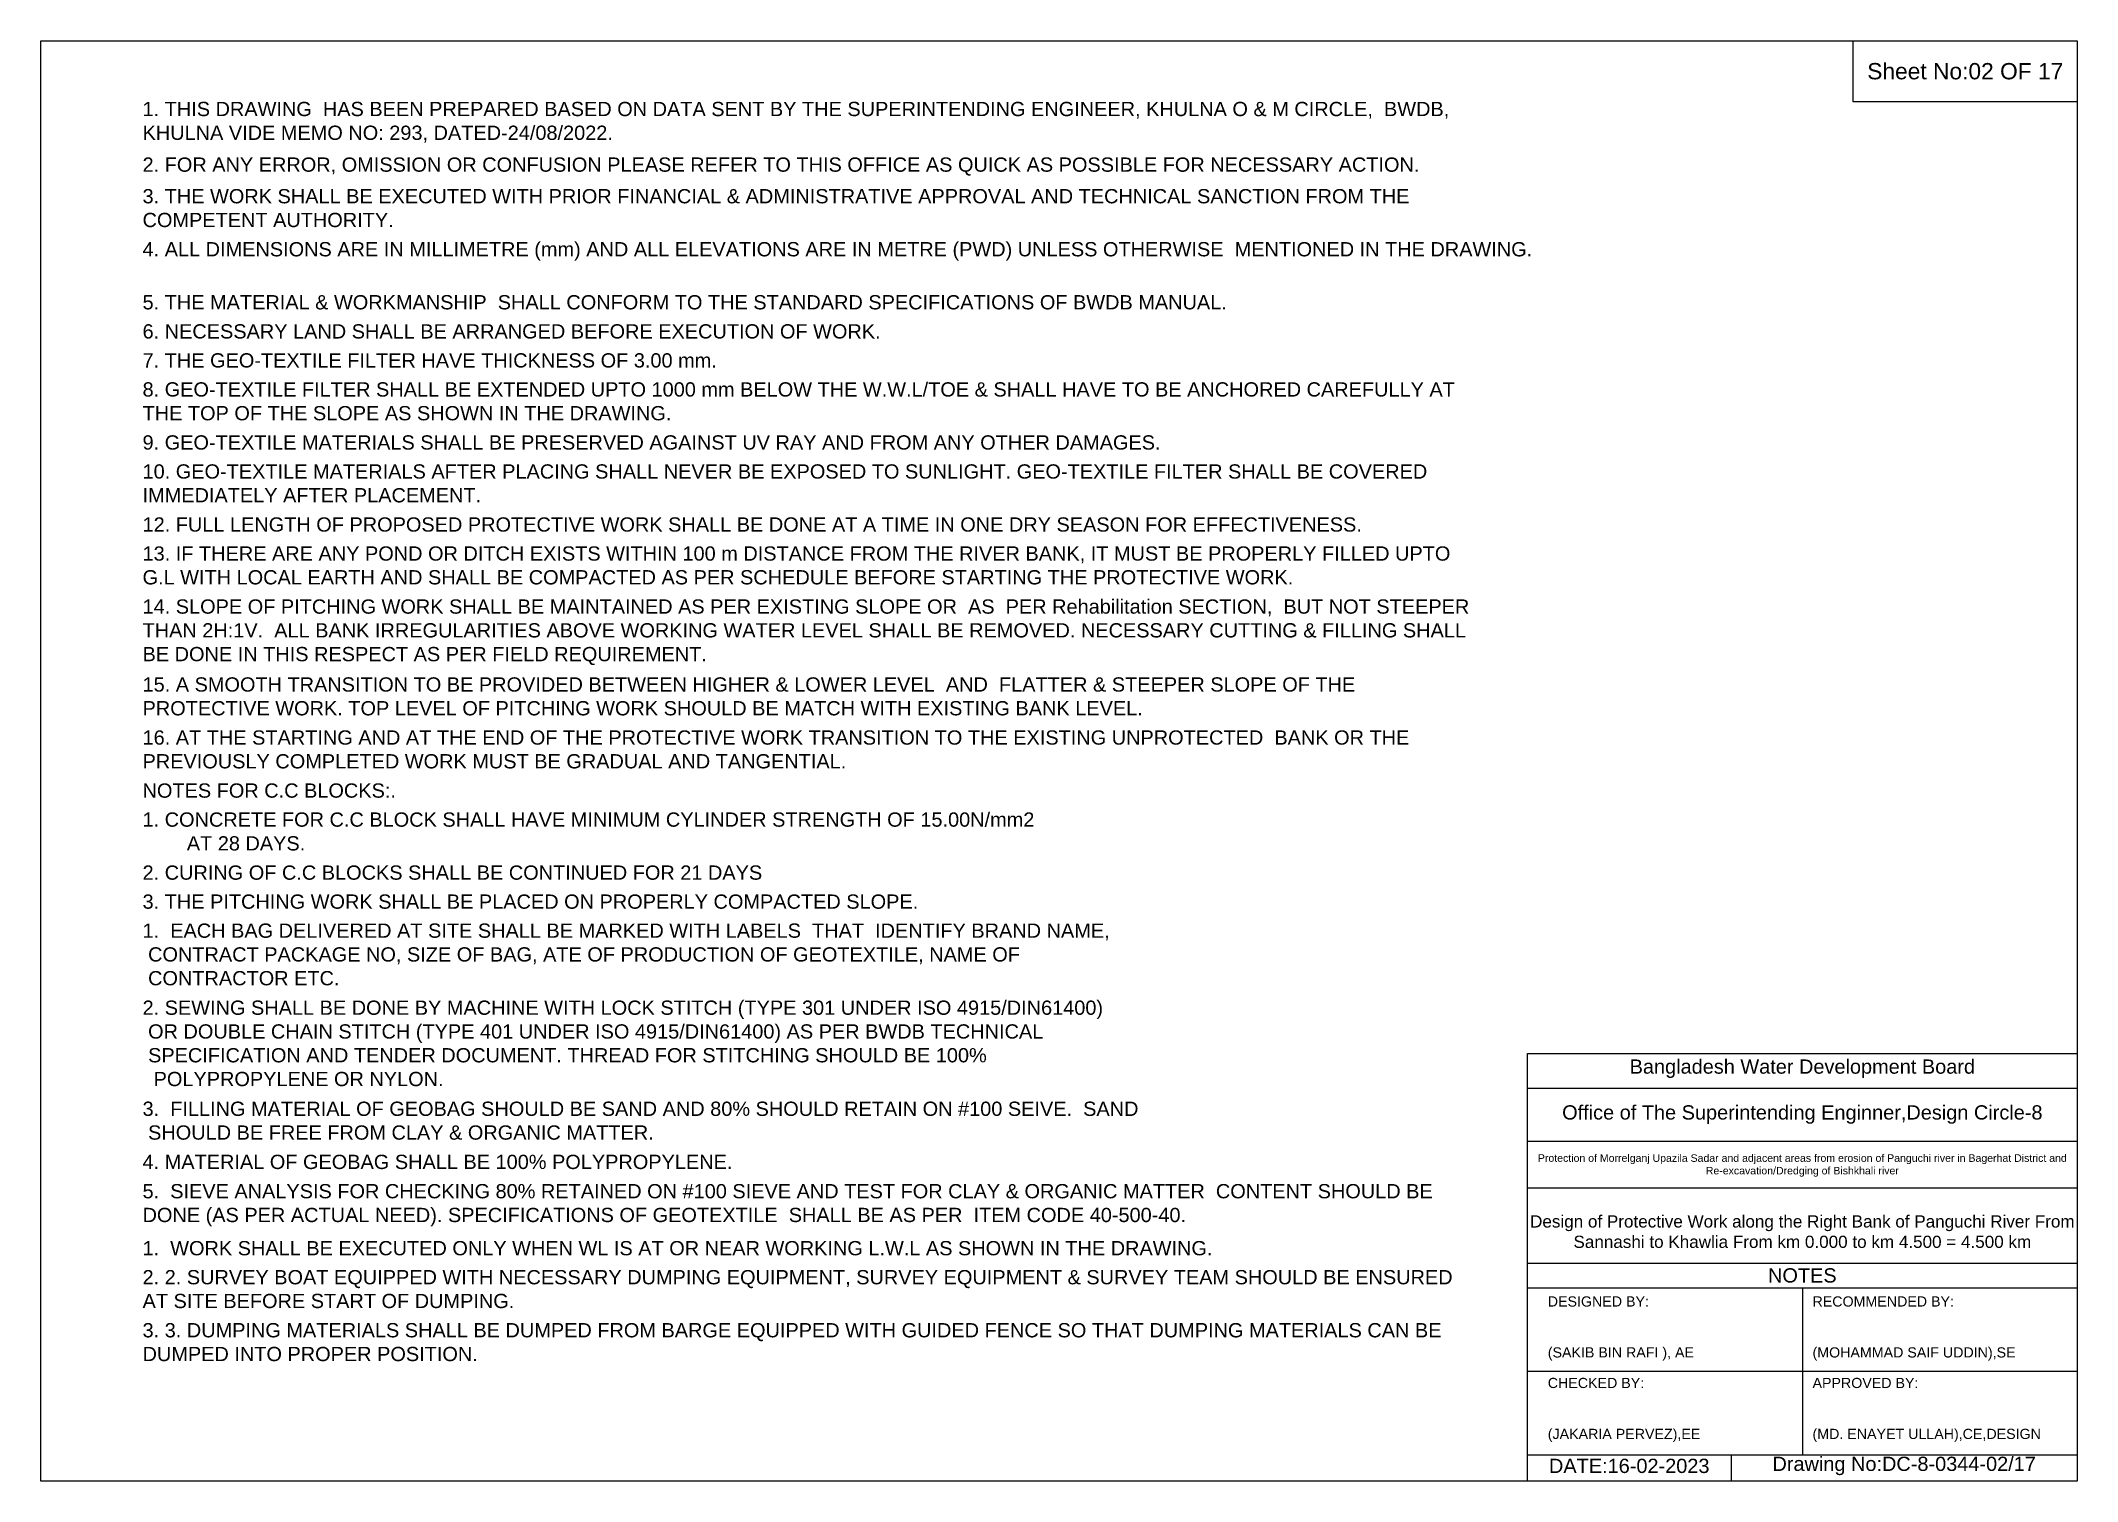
# Model space of a CAD drawing. Header units: inches. Extents: x 89000 to 337533, y -10828 to 570.
# Drawn here: x 111900 to 121900, y -7141 to -70 of the extents above; entities that cross this region are included whole.
import ezdxf

# ---------------------------------------------------------------- set-up
doc = ezdxf.new("R2010")
doc.units = ezdxf.units.IN
doc.header["$LTSCALE"] = 7
doc.header["$MEASUREMENT"] = 0
doc.styles.get("Standard").update_dxf_attribs({"font": 'arial.ttf'})

msp = doc.modelspace()

# ---------------------------------------------------------------- texts
for s, insert, char_height, width, attachment_point in [('Sheet No:02 OF 17', (121350.10909, -219.71581), 80, 952.5784447, 5), ('1. THIS DRAWING  HAS BEEN PREPARED BASED ON DATA SENT BY THE SUPERINTENDING ENGINEER, KHULNA O & M CIRCLE,  BWDB, KHULNA VIDE MEMO NO: 293, DATED-24/08/2022.', (112400.10909, -369.71581), 70, 6500, 1), ('2. FOR ANY ERROR, OMISSION OR CONFUSION PLEASE REFER TO THIS OFFICE AS QUICK AS POSSIBLE FOR NECESSARY ACTION.', (112400.10909, -642.71263), 70, 6500, 1), ('3. THE WORK SHALL BE EXECUTED WITH PRIOR FINANCIAL & ADMINISTRATIVE APPROVAL AND TECHNICAL SANCTION FROM THE COMPETENT AUTHORITY. ', (112400.10909, -797.80131), 70, 6500, 1), ('4. ALL DIMENSIONS ARE IN MILLIMETRE (mm) AND ALL ELEVATIONS ARE IN METRE (PWD) UNLESS OTHERWISE  MENTIONED IN THE DRAWING.', (112400.10909, -1058.14465), 70, 6500, 1), ('5. THE MATERIAL & WORKMANSHIP  SHALL CONFORM TO THE STANDARD SPECIFICATIONS OF BWDB MANUAL.', (112400.10909, -1318.44023), 70, 6500, 1), ('6. NECESSARY LAND SHALL BE ARRANGED BEFORE EXECUTION OF WORK.', (112400.10909, -1461.30517), 70, 6500, 1), ('7. THE GEO-TEXTILE FILTER HAVE THICKNESS OF 3.00 mm.', (112400.10909, -1603.74037), 70, 6500, 1), ('8. GEO-TEXTILE FILTER SHALL BE EXTENDED UPTO 1000 mm BELOW THE W.W.L/TOE & SHALL HAVE TO BE ANCHORED CAREFULLY AT THE TOP OF THE SLOPE AS SHOWN IN THE DRAWING.', (112400.10909, -1746.22332), 70, 6500, 1), ('9. GEO-TEXTILE MATERIALS SHALL BE PRESERVED AGAINST UV RAY AND FROM ANY OTHER DAMAGES.', (112400.10909, -2006.56666), 70, 6500, 1), ('10. GEO-TEXTILE MATERIALS AFTER PLACING SHALL NEVER BE EXPOSED TO SUNLIGHT. GEO-TEXTILE FILTER SHALL BE COVERED IMMEDIATELY AFTER PLACEMENT. ', (112400.10909, -2149.00185), 70, 6500, 1), ('12. FULL LENGTH OF PROPOSED PROTECTIVE WORK SHALL BE DONE AT A TIME IN ONE DRY SEASON FOR EFFECTIVENESS.', (112400.10909, -2409.29744), 70, 6500, 1), ('13. IF THERE ARE ANY POND OR DITCH EXISTS WITHIN 100 m DISTANCE FROM THE RIVER BANK, IT MUST BE PROPERLY FILLED UPTO G.L WITH LOCAL EARTH AND SHALL BE COMPACTED AS PER SCHEDULE BEFORE STARTING THE PROTECTIVE WORK.', (112400.10909, -2551.73264), 70, 6500, 1), ('14. SLOPE OF PITCHING WORK SHALL BE MAINTAINED AS PER EXISTING SLOPE OR  AS  PER Rehabilitation SECTION,  BUT NOT STEEPER THAN 2H:1V.  ALL BANK IRREGULARITIES ABOVE WORKING WATER LEVEL SHALL BE REMOVED. NECESSARY CUTTING & FILLING SHALL BE DONE IN THIS RESPECT AS PER FIELD REQUIREMENT. ', (112400.10909, -2812.07598), 70, 6500, 1), ('15. A SMOOTH TRANSITION TO BE PROVIDED BETWEEN HIGHER & LOWER LEVEL  AND  FLATTER & STEEPER SLOPE OF THE PROTECTIVE WORK. TOP LEVEL OF PITCHING WORK SHOULD BE MATCH WITH EXISTING BANK LEVEL. ', (112400.10909, -3194.57711), 70, 6500, 1), ('16. AT THE STARTING AND AT THE END OF THE PROTECTIVE WORK TRANSITION TO THE EXISTING UNPROTECTED  BANK OR THE PREVIOUSLY COMPLETED WORK MUST BE GRADUAL AND TANGENTIAL.', (112400.10909, -3454.92045), 70, 6500, 1), ('NOTES FOR C.C BLOCKS:.     ', (112400.10909, -3715.26379), 70, 6500, 1), ('1. CONCRETE FOR C.C BLOCK SHALL HAVE MINIMUM CYLINDER STRENGTH OF 15.00N/mm2 ^J        AT 28 DAYS. ^J', (112400.10909, -3857.69899), 70, 6500, 1), ('2. CURING OF C.C BLOCKS SHALL BE CONTINUED FOR 21 DAYS', (112400.10909, -4117.99458), 70, 6500, 1), ('3. THE PITCHING WORK SHALL BE PLACED ON PROPERLY COMPACTED SLOPE.^J', (112400.10909, -4260.42977), 70, 6500, 1), ('1.  EACH BAG DELIVERED AT SITE SHALL BE MARKED WITH LABELS  THAT  IDENTIFY BRAND NAME,^J CONTRACT PACKAGE NO, SIZE OF BAG, ATE OF PRODUCTION OF GEOTEXTILE, NAME OF ^J CONTRACTOR ETC. ', (112400.10909, -4402.91272), 70, 6500, 1), ('2. SEWING SHALL BE DONE BY MACHINE WITH LOCK STITCH (TYPE 301 UNDER ISO 4915/DIN61400) ^J OR DOUBLE CHAIN STITCH (TYPE 401 UNDER ISO 4915/DIN61400) AS PER BWDB TECHNICAL ^J SPECIFICATION AND TENDER DOCUMENT. THREAD FOR STITCHING SHOULD BE 100%^J  POLYPROPYLENE OR NYLON. ', (112400.10909, -4781.11645), 70, 6500, 1), ('3.  FILLING MATERIAL OF GEOBAG SHOULD BE SAND AND 80% SHOULD RETAIN ON #100 SEIVE.  SAND ^J SHOULD BE FREE FROM CLAY & ORGANIC MATTER.^J', (112400.10909, -5277.27607), 70, 6500, 1), ('4. MATERIAL OF GEOBAG SHALL BE 100% POLYPROPYLENE. ', (112400.10909, -5538.04915), 70, 6500, 1), ('Protection of Morrelganj Upazila Sadar and adjacent areas from erosion of Panguchi river in Bagerhat District and Re-excavation/Dredging of Bishkhali river', (120550.10909, -5590.71581), 37, 2800, 5), ('5.  SIEVE ANALYSIS FOR CHECKING 80% RETAINED ON #100 SIEVE AND TEST FOR CLAY & ORGANIC MATTER  CONTENT SHOULD BE DONE (AS PER ACTUAL NEED). SPECIFICATIONS OF GEOTEXTILE  SHALL BE AS PER  ITEM CODE 40-500-40.^J', (112400.10909, -5681.86907), 70, 6500, 1), ('Design of Protective Work along the Right Bank of Panguchi River From Sannashi to Khawlia From km 0.000 to km 4.500 = 4.500 km', (120550.10909, -5915.71581), 60, 2700, 5), ('1.  WORK SHALL BE EXECUTED ONLY WHEN WL IS AT OR NEAR WORKING L.W.L AS SHOWN IN THE DRAWING. ^J', (112400.10909, -5961.59849), 70, 6500, 1), ('NOTES', (120550.10909, -6130.71581), 70, 2800, 5), ('2. 2. SURVEY BOAT EQUIPPED WITH NECESSARY DUMPING EQUIPMENT, SURVEY EQUIPMENT & SURVEY TEAM SHOULD BE ENSURED AT SITE BEFORE START OF DUMPING.^J', (112400.10909, -6104.03369), 70, 6500, 1), ('DESIGNED BY:^J^J^J(SAKIB BIN RAFI ), AE', (119300.10909, -6390.71581), 50, 1400, 4), ('RECOMMENDED BY:^J^J^J(MOHAMMAD SAIF UDDIN),SE', (120600.10909, -6390.71581), 50, 1400, 4), ('3. 3. DUMPING MATERIALS SHALL BE DUMPED FROM BARGE EQUIPPED WITH GUIDED FENCE SO THAT DUMPING MATERIALS CAN BE DUMPED INTO PROPER POSITION.^J', (112400.10909, -6364.37702), 70, 6500, 1), ('CHECKED BY:^J^J^J(JAKARIA PERVEZ),EE', (119300.10909, -6790.71581), 50, 1400, 4), ('APPROVED BY:^J^J^J(MD. ENAYET ULLAH),CE,DESIGN', (120600.10909, -6790.71581), 50, 1400, 4), ('DATE:16-02-2023', (119700.10909, -7065.71581), 70, 1400, 5), ('Drawing No:DC-8-0344-02/17', (121050.10909, -7065.71581), 70, 2200, 5)]:
    msp.add_mtext(s, dxfattribs=dict(insert=insert, char_height=char_height, width=width, attachment_point=attachment_point))
at = {"char_height": 70, "attachment_point": 5}
for s, insert in [('Bangladesh Water Development Board', (120550.10909, -5115.71581)), ('Office of The Superintending Enginner,Design Circle-8', (120550.10909, -5340.71581))]:
    msp.add_mtext(s, dxfattribs=dict(at, insert=insert))

# ---------------------------------------------------------------- linework, layer by layer
for points in [[(111900.10909, -69.71581), (121900.10909, -69.71581), (121900.10909, -7140.71581), (111900.10909, -7140.71581)], [(120800.10909, -69.71581), (121900.10909, -69.71581), (121900.10909, -369.71581), (120800.10909, -369.71581)]]:
    msp.add_lwpolyline(points, close=True)
for points in [[(119200.10909, -7140.71581), (119200.10909, -5040.71581), (121900.10909, -5040.71581)], [(119200.10909, -5210.71581), (121900.10909, -5210.71581)], [(119200.10909, -5470.71581), (121900.10909, -5470.71581)], [(119200.10909, -5700.71581), (121900.10909, -5700.71581)], [(119200.10909, -6070.71581), (121900.10909, -6070.71581)], [(119200.10909, -6190.71581), (121900.10909, -6190.71581)], [(120550.10909, -6190.71581), (120550.10909, -7010.71581)], [(119200.10909, -6600.71581), (121900.10909, -6600.71581)], [(119200.10909, -7010.71581), (121900.10909, -7010.71581)], [(120200.10909, -7010.71581), (120200.10909, -7140.71581)]]:
    msp.add_lwpolyline(points)

msp.set_redraw_order([(e.dxf.handle, doc.entitydb.next_handle()) for e in msp.query("TEXT MTEXT ATTDEF DIMENSION ARC_DIMENSION")])  # texts and dimensions are drawn at this point

doc.saveas('drawing.dxf')
